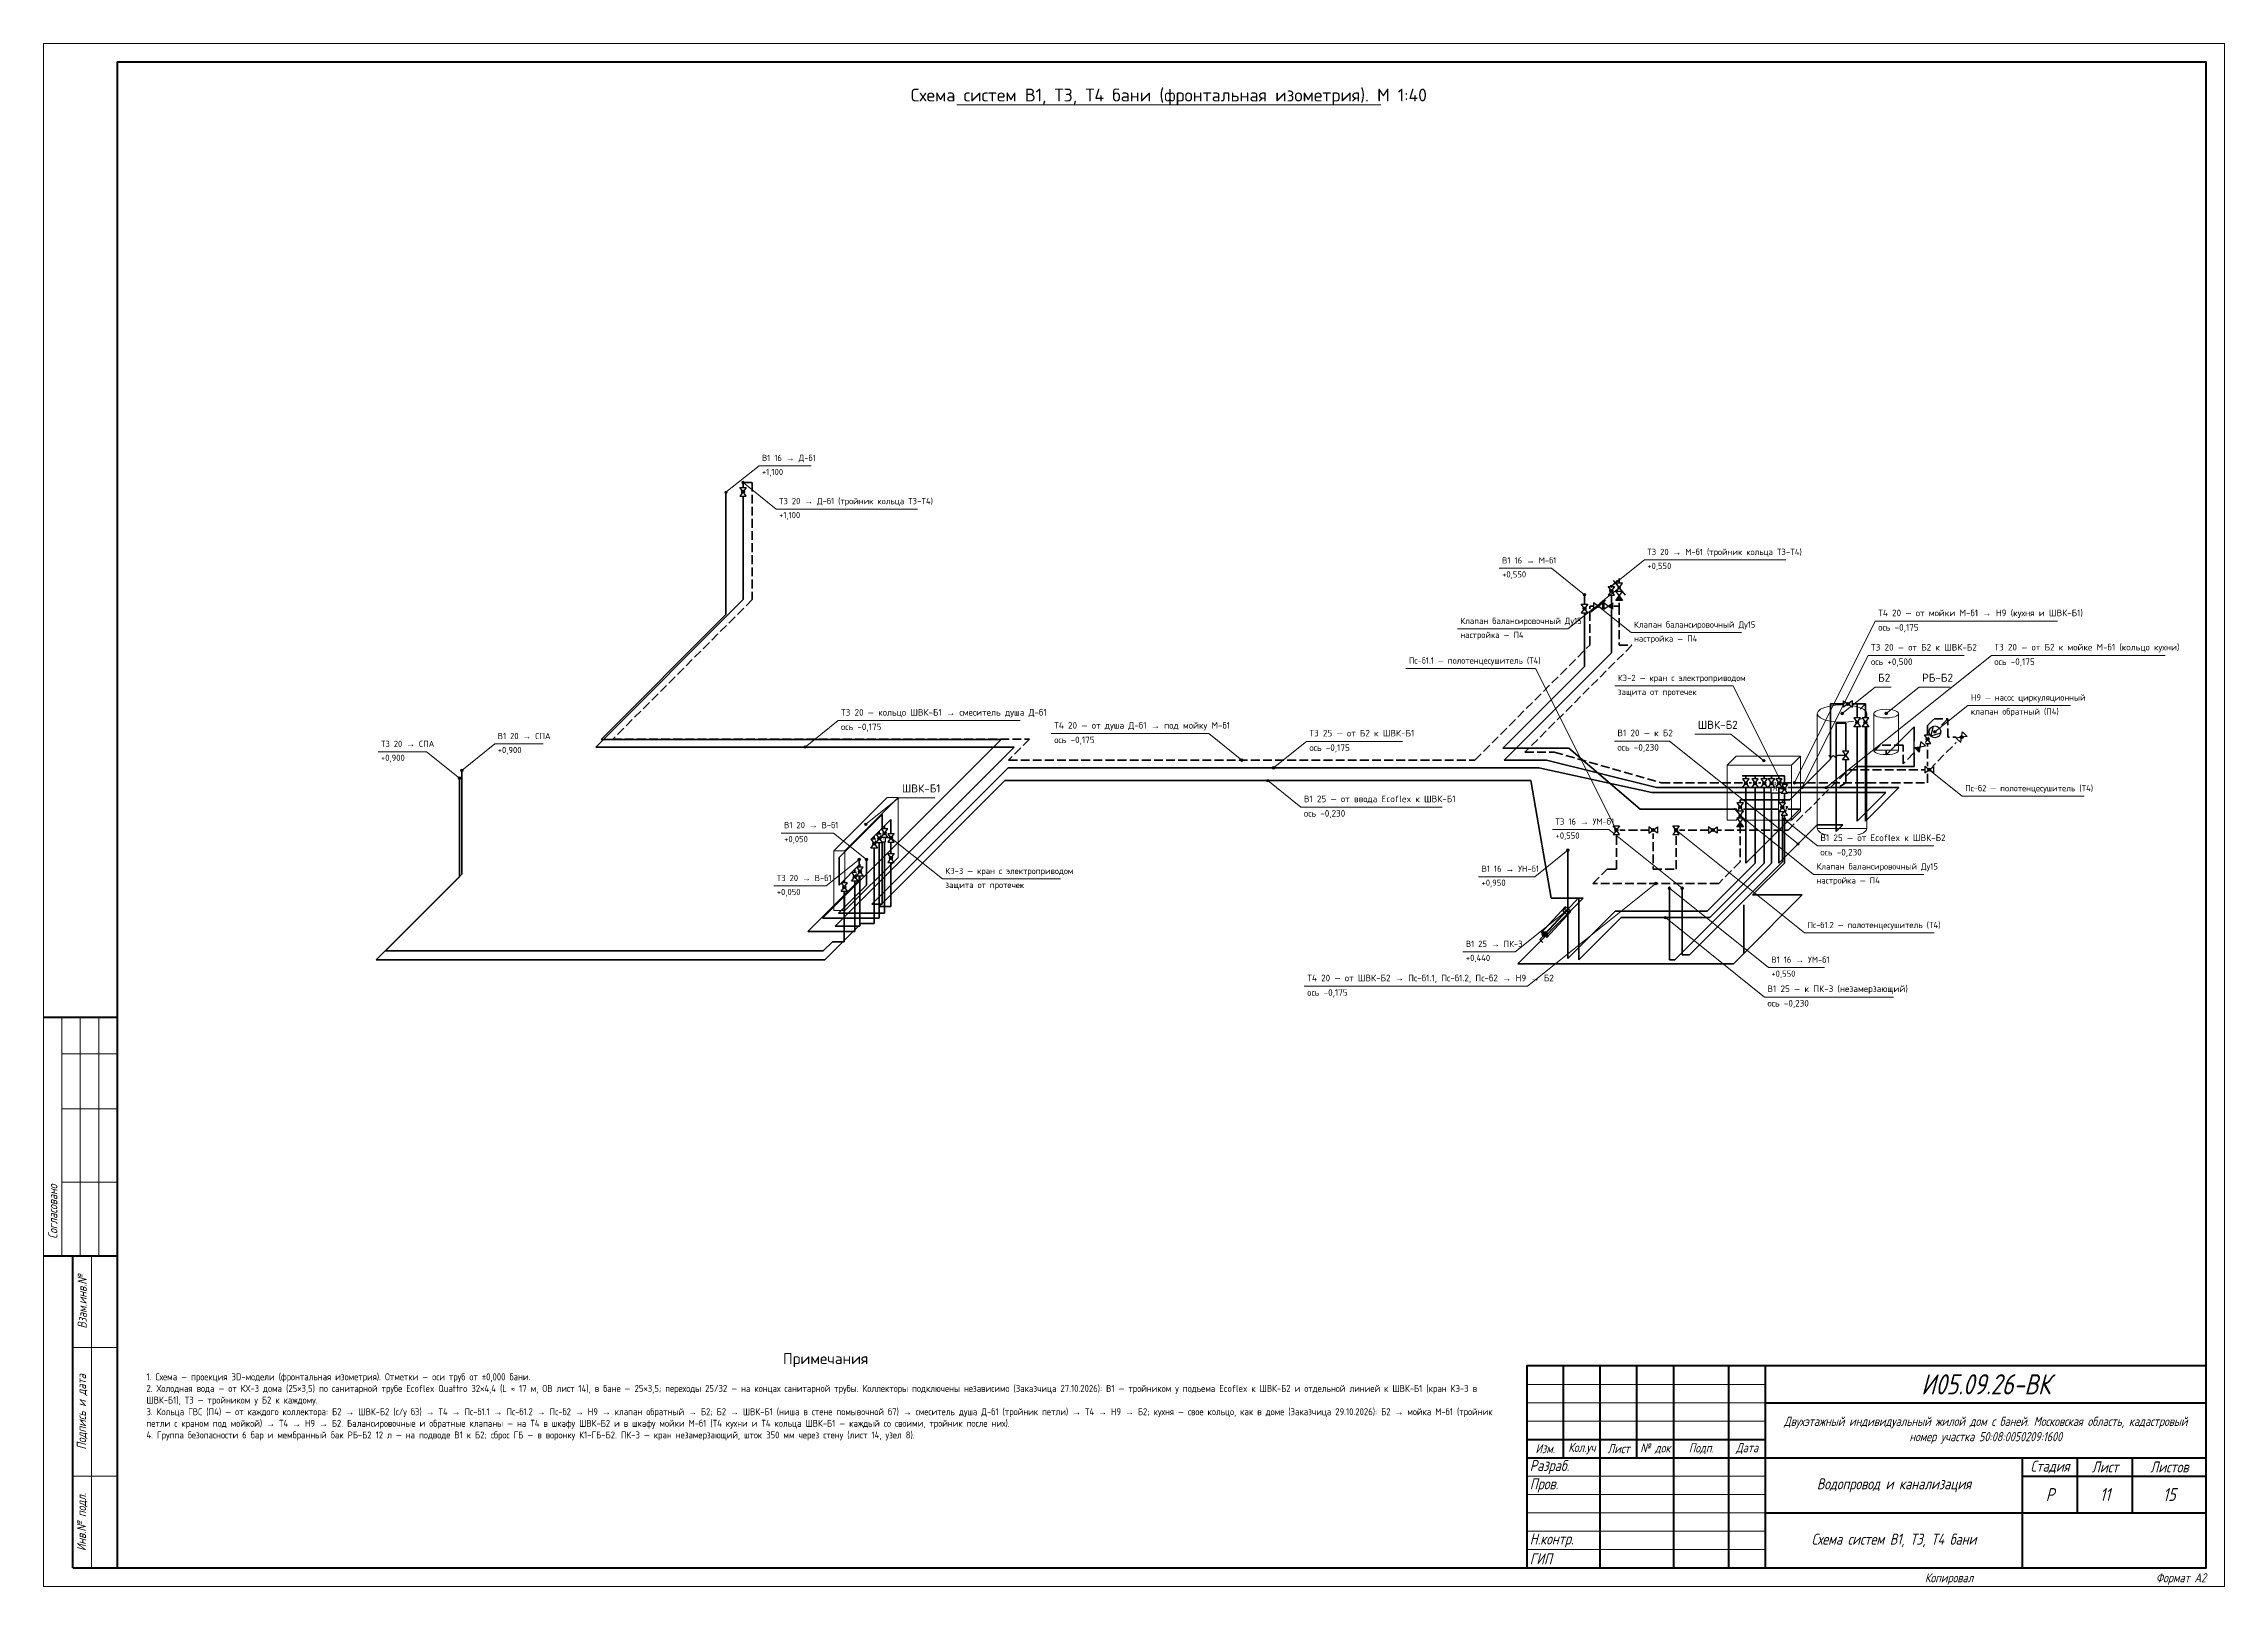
# Paper-space layout 'Лист' of a CAD drawing. Header units: millimetres. Extents: x 0 to 594, y 0 to 420.
import ezdxf
from ezdxf.enums import TextEntityAlignment as Align

# ---------------------------------------------------------------- set-up
doc = ezdxf.new("R2010")
doc.units = ezdxf.units.MM
doc.linetypes.add('ОВ_ШТРИХ', pattern=[330, 240, -90])
for name, color, linetype, lineweight in [('ВК_арматура', 7, 'Continuous', 25), ('ВК_В1', 150, 'Continuous', 35), ('ВК_марки', 7, 'Continuous', 18), ('ВК_оборуд_тонк', 8, 'Continuous', 18), ('ВК_Т3', 1, 'Continuous', 35), ('ВК_Т4', 30, 'Continuous', 35), ('Рамка', 7, 'Continuous', 50), ('Таблицы', 7, 'Continuous', 18), ('Текст', 7, 'Continuous', 18), ('Тонкие', 8, 'Continuous', 13)]:
    doc.layers.add(name, color=color, linetype=linetype, lineweight=lineweight)
doc.styles.add('GOST', font='isocpeur.ttf', dxfattribs={"width": 0.9})
doc.styles.add('GOST_I', font='isocpeur.ttf', dxfattribs={"width": 0.8})

psp = doc.layouts.new('Лист')

# ---------------------------------------------------------------- texts
at = {"layer": 'Текст', "style": 'GOST'}
for s, height, p in [('Схема систем В1, Т3, Т4 бани (фронтальная изометрия). М 1:40', 3.5, (306.5, 406)), ('Примечания', 3, (213, 62))]:
    psp.add_text(s, height=height, dxfattribs=at).set_placement(p, align=Align.MIDDLE_CENTER)
at = {"layer": 'Текст', "char_height": 2.5, "attachment_point": 5, "rotation": 90, "style": 'GOST_I'}
for s, insert in [('{\\W0.8;\\Q15;Согласовано}', (2.5, 102)), ('{\\W0.8;\\Q15;Взам.инв.№}', (10.5, 77.5)), ('{\\W0.8;\\Q15;Подпись и дата}', (10.5, 47.5)), ('{\\W0.8;\\Q15;Инв.№ подл.}', (10.5, 17.5))]:
    psp.add_mtext(s, dxfattribs=dict(at, insert=insert))
at = {"layer": 'Текст'}
for s, insert, char_height, width, attachment_point, style in [('1. Схема — проекция 3D-модели (фронтальная изометрия). Отметки — оси труб от ±0,000 бани.\\P2. Холодная вода — от КХ-3 дома (25×3,5) по санитарной трубе Ecoflex Quattro 32×4,4 (L ≈ 17 м, ОВ лист 14), в бане — 25×3,5; переходы 25/32 — на концах санитарной трубы. Коллекторы подключены независимо (Заказчица 27.10.2026): В1 — тройником у подъема Ecoflex к ШВК-Б2 и отдельной линией к ШВК-Б1 (кран КЭ-3 в ШВК-Б1), Т3 — тройником у Б2 к каждому.\\P3. Кольца ГВС (П4) — от каждого коллектора: Б2 → ШВК-Б2 (с/у б3) → Т4 → Пс-б1.1 → Пс-б1.2 → Пс-б2 → Н9 → клапан обратный → Б2; Б2 → ШВК-Б1 (ниша в стене помывочной б7) → смеситель душа Д-б1 (тройник петли) → Т4 → Н9 → Б2; кухня — свое кольцо, как в доме (Заказчица 29.10.2026): Б2 → мойка М-б1 (тройник петли с краном под мойкой) → Т4 → Н9 → Б2. Балансировочные и обратные клапаны — на Т4 в шкафу ШВК-Б2 и в шкафу мойки М-б1 (Т4 кухни и Т4 кольца ШВК-Б1 — каждый со своими, тройник после них).\\P4. Группа безопасности 6 бар и мембранный бак РБ-Б2 12 л — на подводе В1 к Б2; сброс ГБ — в воронку К1-ГБ-Б2. ПК-3 — кран незамерзающий, шток 350 мм через стену (лист 14, узел 8).', (28, 58), 1.9, 370, 1, 'GOST'), ('{\\W0.8;\\Q15;Двухэтажный индивидуальный жилой дом с баней. Московская область, кадастровый номер участка 50:08:0050209:1600}', (529, 42.5), 2.5, 116, 5, 'GOST_I'), ('{\\W0.8;\\Q15;Водопровод и канализация}', (504, 27.5), 3, 66, 5, 'GOST_I'), ('{\\W0.8;\\Q15;Схема систем В1, Т3, Т4 бани}', (504, 12.5), 3, 66, 5, 'GOST_I')]:
    psp.add_mtext(s, dxfattribs=dict(at, insert=insert, char_height=char_height, width=width, attachment_point=attachment_point, style=style))
at = {"layer": 'Текст', "style": 'GOST_I'}
for s, insert, char_height, attachment_point in [('{\\W0.8;\\Q15;И05.09.26-ВК}', (529, 55), 5.5, 5), ('{\\W0.8;\\Q15;Изм.}', (409, 37.5), 2.5, 5), ('{\\W0.8;\\Q15;Кол.уч}', (419, 37.5), 2.5, 5), ('{\\W0.8;\\Q15;Лист}', (429, 37.5), 2.5, 5), ('{\\W0.8;\\Q15;№ док}', (439, 37.5), 2.5, 5), ('{\\W0.8;\\Q15;Подп.}', (451.5, 37.5), 2.5, 5), ('{\\W0.8;\\Q15;Дата}', (464, 37.5), 2.5, 5), ('{\\W0.8;\\Q15;Разраб.}', (404.8, 32.5), 3, 4), ('{\\W0.8;\\Q15;}', (424.8, 32.5), 3, 4), ('{\\W0.8;\\Q15;}', (459.6, 32.5), 3, 4), ('{\\W0.8;\\Q15;Стадия}', (546.5, 32.5), 3, 5), ('{\\W0.8;\\Q15;Лист}', (561.5, 32.5), 3, 5), ('{\\W0.8;\\Q15;Листов}', (579, 32.5), 3, 5), ('{\\W0.8;\\Q15;Пров.}', (404.8, 27.5), 3, 4), ('{\\W0.8;\\Q15;}', (424.8, 27.5), 3, 4), ('{\\W0.8;\\Q15;}', (459.6, 27.5), 3, 4), ('{\\W0.8;\\Q15;Р}', (546.5, 25), 3.5, 5), ('{\\W0.8;\\Q15;11}', (561.5, 25), 3.5, 5), ('{\\W0.8;\\Q15;15}', (579, 25), 3.5, 5), ('{\\W0.8;\\Q15;Н.контр.}', (404.8, 12.5), 3, 4), ('{\\W0.8;\\Q15;}', (424.8, 12.5), 3, 4), ('{\\W0.8;\\Q15;}', (459.6, 12.5), 3, 4), ('{\\W0.8;\\Q15;ГИП}', (404.8, 7.5), 3, 4), ('{\\W0.8;\\Q15;}', (424.8, 7.5), 3, 4), ('{\\W0.8;\\Q15;}', (459.6, 7.5), 3, 4), ('{\\W0.8;\\Q15;Копировал}', (519, 2), 2.5, 5), ('{\\W0.8;\\Q15;Формат А2}', (589, 2), 2.5, 6)]:
    psp.add_mtext(s, dxfattribs=dict(at, insert=insert, char_height=char_height, attachment_point=attachment_point))

# ---------------------------------------------------------------- hatches: boundary and pattern name
at = {"layer": 'ВК_арматура'}
h = psp.add_hatch(color=7, dxfattribs=at)
edge = h.paths.add_edge_path()
edge.add_arc((408.87, 177.54), 0.7, 0, 360)
at = {"layer": 'ВК_марки'}
h = psp.add_hatch(color=7, dxfattribs=at)
edge = h.paths.add_edge_path()
edge.add_arc((185.86, 297.85), 0.35, 0, 360)
h = psp.add_hatch(color=7, dxfattribs=at)
edge = h.paths.add_edge_path()
edge.add_arc((501.87, 237.61), 0.35, 0, 360)
h = psp.add_hatch(color=7, dxfattribs=at)
edge = h.paths.add_edge_path()
edge.add_arc((207.39, 228.5), 0.35, 0, 360)
h = psp.add_hatch(color=7, dxfattribs=at)
edge = h.paths.add_edge_path()
edge.add_arc((113.28, 220.02), 0.35, 0, 360)
h = psp.add_hatch(color=7, dxfattribs=at)
edge = h.paths.add_edge_path()
edge.add_arc((113.9, 222.14), 0.35, 0, 360)
h = psp.add_hatch(color=7, dxfattribs=at)
edge = h.paths.add_edge_path()
edge.add_arc((326.35, 224.96), 0.35, 0, 360)
h = psp.add_hatch(color=7, dxfattribs=at)
edge = h.paths.add_edge_path()
edge.add_arc((334.98, 222.84), 0.35, 0, 360)
h = psp.add_hatch(color=7, dxfattribs=at)
edge = h.paths.add_edge_path()
edge.add_arc((468.55, 224.79), 0.35, 0, 360)
h = psp.add_hatch(color=7, dxfattribs=at)
edge = h.paths.add_edge_path()
edge.add_arc((333.48, 219.35), 0.35, 0, 360)
h = psp.add_hatch(color=7, dxfattribs=at)
edge = h.paths.add_edge_path()
edge.add_arc((478.94, 217.43), 0.35, 0, 360)
h = psp.add_hatch(color=7, dxfattribs=at)
edge = h.paths.add_edge_path()
edge.add_arc((485.54, 217.45), 0.35, 0, 360)
h = psp.add_hatch(color=7, dxfattribs=at)
edge = h.paths.add_edge_path()
edge.add_arc((477.87, 202.11), 0.35, 0, 360)
h = psp.add_hatch(color=7, dxfattribs=at)
edge = h.paths.add_edge_path()
edge.add_arc((415.17, 200.41), 0.35, 0, 360)
h = psp.add_hatch(color=7, dxfattribs=at)
edge = h.paths.add_edge_path()
edge.add_arc((439.14, 191.38), 0.35, 0, 360)
h = psp.add_hatch(color=7, dxfattribs=at)
edge = h.paths.add_edge_path()
edge.add_arc((442.82, 190.06), 0.35, 0, 360)
h = psp.add_hatch(color=7, dxfattribs=at)
edge = h.paths.add_edge_path()
edge.add_arc((446.32, 190.06), 0.35, 0, 360)
h = psp.add_hatch(color=7, dxfattribs=at)
edge = h.paths.add_edge_path()
edge.add_arc((414.83, 183.95), 0.35, 0, 360)
h = psp.add_hatch(color=7, dxfattribs=at)
edge = h.paths.add_edge_path()
edge.add_arc((441.75, 182.05), 0.35, 0, 360)

# ---------------------------------------------------------------- linework, layer by layer
at = {"layer": 'ВК_арматура'}
for points in [[(414.51, 185.07), (407.87, 177.93)], [(415.98, 183.71), (409.33, 176.57)], [(408.87, 177.54), (407.51, 176.08)], [(407.51, 176.08), (408.39, 175.26)]]:
    psp.add_lwpolyline(points, dxfattribs=at)
psp.add_lwpolyline([(414.8, 184.94), (413.85, 183.91), (414.87, 182.96), (415.82, 183.98)], close=True, dxfattribs=at)
psp.add_circle((408.87, 177.54), 0.7, dxfattribs=at)
at = {"layer": 'ВК_В1', "lineweight": 35}
for points in [[(185.86, 264.6), (185.86, 297.85)], [(419.72, 250.46), (419.72, 269.96)], [(151.83, 230.57), (185.86, 264.6)], [(397.45, 228.19), (419.72, 250.46)], [(488.23, 205.47), (488.23, 234.97)], [(488.23, 234.97), (490.86, 234.97)], [(490.86, 234.97), (490.86, 218.72)], [(509.47, 233.96), (501.87, 226.36)], [(509.47, 223.21), (509.47, 233.96)], [(260.83, 230.57), (151.83, 230.57)], [(212.13, 181.87), (260.83, 230.57)], [(415.45, 228.19), (397.45, 228.19)], [(434.83, 211.57), (415.45, 228.19)], [(501.87, 226.36), (501.87, 227.61)], [(113.9, 193.89), (113.9, 222.14)], [(474.16, 220.65), (462.66, 220.65)], [(463.66, 220.65), (463.66, 196.9)], [(466.16, 220.65), (466.16, 196.9)], [(468.66, 220.65), (468.66, 196.9)], [(470.66, 220.65), (470.66, 196.9)], [(472.66, 220.65), (472.66, 196.9)], [(474.16, 196.9), (474.16, 220.65)], [(490.86, 220.47), (493.6, 223.21)], [(493.6, 223.21), (509.47, 223.21)], [(261.86, 219.35), (227.56, 185.05)], [(405.11, 219.35), (261.86, 219.35)], [(410.61, 187.35), (405.11, 219.35)], [(490.86, 218.72), (489.26, 217.75)], [(230.81, 208.8), (225.51, 203.5)], [(230.81, 185.05), (230.81, 208.8)], [(478.33, 211.57), (434.83, 211.57)], [(463.66, 196.9), (478.33, 211.57)], [(226.22, 204.21), (226.22, 180.46)], [(227.63, 205.62), (227.63, 181.87)], [(229.05, 207.03), (229.05, 183.28)], [(472.66, 196.9), (483.09, 207.33)], [(483.09, 207.33), (490.09, 207.33)], [(490.09, 207.33), (488.23, 205.47)], [(224.15, 190.89), (224.15, 197.89)], [(415.17, 170.91), (415.17, 200.41)], [(470.66, 196.9), (444.32, 170.56)], [(466.16, 196.9), (453.08, 183.82)], [(468.66, 196.9), (453.81, 182.05)], [(465.5, 188.23), (474.16, 196.9)], [(90.57, 170.56), (113.9, 193.89)], [(216.55, 183.28), (224.15, 190.89)], [(227.56, 185.05), (230.81, 185.05)], [(401.51, 169.5), (419.36, 187.35)], [(419.36, 187.35), (410.61, 187.35)], [(418.19, 187.56), (414.83, 183.95)], [(418.19, 170.56), (418.19, 187.56)], [(442.82, 170.56), (442.82, 190.06)], [(463.09, 172.32), (479, 188.23)], [(463.09, 185.57), (463.09, 172.32)], [(479, 188.23), (465.5, 188.23)], [(227.63, 181.87), (212.13, 181.87)], [(222.72, 180.46), (212.82, 170.56)], [(229.05, 183.28), (216.55, 183.28)], [(226.22, 180.46), (222.72, 180.46)], [(428.08, 183.82), (415.17, 170.91)], [(429.68, 182.05), (418.19, 170.56)], [(453.08, 183.82), (428.08, 183.82)], [(453.81, 182.05), (429.68, 182.05)], [(463.09, 172.32), (460.26, 169.5)], [(212.82, 170.56), (90.57, 170.56)], [(460.26, 169.5), (401.51, 169.5)], [(444.32, 170.56), (442.82, 170.56)]]:
    psp.add_lwpolyline(points, dxfattribs=at)
at = {"layer": 'ВК_В1', "lineweight": 70}
psp.add_lwpolyline([(414.83, 183.95), (408.87, 177.54)], dxfattribs=at)
at = {"layer": 'ВК_марки'}
for points in [[(207.39, 228.5), (216.39, 235.7)], [(326.35, 224.96), (317.35, 232.16)], [(468.55, 224.79), (459.55, 231.99)], [(113.28, 220.02), (104.28, 227.22)], [(113.9, 222.14), (122.9, 229.34)], [(334.98, 222.84), (343.98, 230.04)], [(333.48, 219.35), (342.48, 212.15)], [(415.17, 200.41), (406.17, 193.21)], [(442.82, 190.06), (469.82, 168.46)], [(414.83, 183.95), (400.83, 172.75)]]:
    psp.add_lwpolyline(points, dxfattribs=at)
for centre in [(185.86, 297.85), (501.87, 237.61), (207.39, 228.5), (113.28, 220.02), (113.9, 222.14), (326.35, 224.96), (334.98, 222.84), (468.55, 224.79), (333.48, 219.35), (478.94, 217.43), (485.54, 217.45), (477.87, 202.11), (415.17, 200.41), (439.14, 191.38), (442.82, 190.06), (446.32, 190.06), (414.83, 183.95), (441.75, 182.05)]:
    psp.add_circle(centre, 0.35, dxfattribs=at)
at = {"layer": 'ВК_оборуд_тонк'}
for points in [[(496.62, 237.61), (496.39, 238.22), (495.72, 238.79), (494.64, 239.28), (493.25, 239.65), (491.62, 239.89), (489.87, 239.97), (488.12, 239.89), (486.5, 239.65), (485.1, 239.28), (484.02, 238.79), (483.35, 238.22), (483.12, 237.61), (483.35, 237), (484.02, 236.43), (485.1, 235.94), (486.5, 235.56), (488.12, 235.33), (489.87, 235.25), (491.62, 235.33), (493.25, 235.56), (494.64, 235.94), (495.72, 236.43), (496.39, 237), (496.62, 237.61)], [(483.12, 206.36), (483.12, 237.61)], [(496.62, 206.36), (496.62, 237.61)], [(505.25, 237.61), (505.13, 237.91), (504.79, 238.2), (504.26, 238.44), (503.56, 238.63), (502.74, 238.75), (501.87, 238.79), (501, 238.75), (500.18, 238.63), (499.48, 238.44), (498.95, 238.2), (498.61, 237.91), (498.5, 237.61), (498.61, 237.3), (498.95, 237.02), (499.48, 236.77), (500.18, 236.59), (501, 236.47), (501.87, 236.43), (502.74, 236.47), (503.56, 236.59), (504.26, 236.77), (504.79, 237.02), (505.13, 237.3), (505.25, 237.61)], [(498.5, 227.61), (498.5, 237.61)], [(505.25, 227.61), (505.25, 237.61)], [(458.57, 223.56), (461.04, 226.03), (478.54, 226.03), (476.07, 223.56)], [(476.07, 208.56), (478.54, 211.03), (478.54, 226.03)], [(505.25, 227.61), (498.5, 227.61), (498.61, 227.3), (498.95, 227.02), (499.48, 226.77), (500.18, 226.59), (501, 226.47), (501.87, 226.43), (502.74, 226.47), (503.56, 226.59), (504.26, 226.77), (504.79, 227.02), (505.13, 227.3), (505.25, 227.61)], [(215.23, 200.22), (229.73, 214.72), (232.73, 214.72), (218.23, 200.22)], [(218.23, 183.97), (232.73, 198.47), (232.73, 214.72)], [(496.62, 206.36), (483.12, 206.36), (483.35, 205.75), (484.02, 205.18), (485.1, 204.69), (486.5, 204.31), (488.12, 204.08), (489.87, 204), (491.62, 204.08), (493.25, 204.31), (494.64, 204.69), (495.72, 205.18), (496.39, 205.75), (496.62, 206.36)]]:
    psp.add_lwpolyline(points, dxfattribs=at)
for points in [[(458.57, 208.56), (476.07, 208.56), (476.07, 223.56), (458.57, 223.56)], [(215.23, 183.97), (218.23, 183.97), (218.23, 200.22), (215.23, 200.22)]]:
    psp.add_lwpolyline(points, close=True, dxfattribs=at)
at = {"layer": 'ВК_Т3', "lineweight": 35}
for points in [[(190.52, 268.63), (190.52, 300.5)], [(150.39, 228.5), (190.52, 268.63)], [(427.02, 254.13), (427.02, 272.26)], [(397.85, 224.96), (427.02, 254.13)], [(496.23, 240.22), (486.73, 240.22)], [(486.73, 240.22), (486.73, 225.22)], [(493.98, 240.22), (493.98, 208.35)], [(494.82, 238.81), (496.23, 240.22)], [(496.23, 240.22), (496.23, 208.35)], [(264.39, 228.5), (150.39, 228.5)], [(215.6, 179.71), (264.39, 228.5)], [(113.28, 193.15), (113.28, 220.02)], [(262.73, 222.84), (225.61, 185.72)], [(407.23, 222.84), (262.73, 222.84)], [(409.35, 224.96), (397.85, 224.96)], [(438.01, 216.13), (407.23, 222.84)], [(439.34, 217.45), (409.35, 224.96)], [(486.73, 225.22), (475.6, 214.09)], [(501.76, 216.13), (438.01, 216.13)], [(505.34, 217.45), (439.34, 217.45)], [(475.6, 214.09), (462.1, 214.09)], [(473.6, 214.09), (473.6, 197.21)], [(493.98, 208.35), (501.76, 216.13)], [(496.23, 208.35), (505.34, 217.45)], [(228.36, 210.1), (216.69, 198.43)], [(228.36, 185.72), (228.36, 210.1)], [(216.69, 198.43), (216.69, 190.93)], [(216.69, 190.93), (222.35, 196.59)], [(222.15, 192.26), (222.15, 197.89)], [(222.35, 196.59), (222.35, 179.71)], [(473.6, 197.21), (448.32, 171.93)], [(93.13, 172.99), (113.28, 193.15)], [(208.18, 178.3), (222.15, 192.26)], [(218.1, 192.34), (218.1, 175.47)], [(220.93, 195.17), (220.93, 178.3)], [(225.61, 185.72), (228.36, 185.72)], [(446.32, 171.93), (446.32, 190.06)], [(220.93, 178.3), (208.18, 178.3)], [(222.35, 179.71), (215.6, 179.71)], [(212.38, 172.99), (93.13, 172.99)], [(214.85, 175.47), (212.38, 172.99)], [(218.1, 175.47), (214.85, 175.47)], [(448.32, 171.93), (446.32, 171.93)]]:
    psp.add_lwpolyline(points, dxfattribs=at)
at = {"layer": 'ВК_Т4', "linetype": 'ОВ_ШТРИХ', "lineweight": 35, "ltscale": 0.01}
for points in [[(190.52, 300.5), (193.02, 300.5)], [(193.02, 300.5), (193.02, 268.63)], [(427.02, 272.26), (429.14, 274.38)], [(429.14, 274.38), (429.14, 266.88)], [(193.02, 268.63), (155.01, 230.62)], [(421.14, 256.25), (421.14, 266.88)], [(421.14, 266.88), (429.14, 266.88)], [(429.14, 266.88), (429.14, 256.25)], [(389.85, 224.96), (421.14, 256.25)], [(432.64, 256.25), (403.47, 227.09)], [(429.14, 256.25), (432.64, 256.25)], [(518.68, 236.17), (506.48, 223.97)], [(513.16, 234.4), (514.93, 236.17)], [(513.16, 218.78), (513.16, 234.4)], [(514.93, 236.17), (518.68, 236.17)], [(518.68, 231.17), (518.68, 236.17)], [(155.01, 230.62), (268.51, 230.62)], [(268.51, 230.62), (262.85, 224.96)], [(403.47, 227.09), (411.47, 227.09)], [(411.47, 227.09), (440.66, 218.78)], [(500.23, 228.97), (498.11, 226.85)], [(506.48, 228.97), (500.23, 228.97)], [(506.48, 223.97), (506.48, 228.97)], [(513.59, 222.33), (522.43, 231.17)], [(522.43, 231.17), (518.68, 231.17)], [(262.85, 224.96), (389.85, 224.96)], [(475.15, 205.89), (491.59, 222.33)], [(491.59, 222.33), (513.59, 222.33)], [(440.66, 218.78), (513.16, 218.78)], [(462.1, 214.09), (462.1, 197.21)], [(428.4, 195.27), (428.4, 205.89)], [(428.4, 205.89), (438.4, 205.89)], [(438.4, 205.89), (438.4, 195.27)], [(444.65, 195.27), (444.65, 205.89)], [(444.65, 205.89), (454.65, 205.89)], [(454.65, 205.89), (475.15, 205.89)], [(462.1, 197.21), (456.26, 191.38)], [(422.01, 191.38), (425.9, 195.27)], [(456.26, 191.38), (422.01, 191.38)], [(425.9, 195.27), (428.4, 195.27)], [(438.4, 195.27), (444.65, 195.27)]]:
    psp.add_lwpolyline(points, dxfattribs=at)
at = {"layer": 'Рамка', "lineweight": 50}
for points in [[(20, 5), (589, 5), (589, 415), (20, 415)], [(404, 5), (589, 5), (589, 60), (404, 60)]]:
    psp.add_lwpolyline(points, close=True, dxfattribs=at)
at = {"layer": 'Таблицы', "lineweight": 18}
for p, q in [((248.75, 403.38), (364.25, 403.38)), ((404, 55), (469, 55)), ((404, 50), (469, 50)), ((404, 45), (469, 45)), ((404, 30), (469, 30)), ((404, 25), (469, 25)), ((404, 20), (469, 20)), ((404, 15), (469, 15)), ((404, 10), (469, 10))]:
    psp.add_line(p, q, dxfattribs=at)
at = {"layer": 'Таблицы', "lineweight": 50}
for p, q in [((0, 155), (20, 155)), ((0, 90), (20, 90)), ((8, 5), (8, 90)), ((414, 35), (414, 60)), ((424, 5), (424, 60)), ((434, 35), (434, 60)), ((444, 5), (444, 60)), ((459, 5), (459, 60)), ((469, 5), (469, 60)), ((469, 50), (589, 50)), ((404, 40), (469, 40)), ((404, 35), (589, 35)), ((539, 5), (539, 35)), ((539, 30), (589, 30)), ((554, 20), (554, 35)), ((569, 20), (569, 35)), ((469, 20), (589, 20)), ((8, 5), (20, 5))]:
    psp.add_line(p, q, dxfattribs=at)
at = {"layer": 'Таблицы'}
for p, q in [((5, 90), (5, 155)), ((10, 90), (10, 155)), ((15, 90), (15, 155)), ((5, 145), (20, 145)), ((5, 130), (20, 130)), ((5, 110), (20, 110)), ((13, 5), (13, 90)), ((8, 65), (20, 65)), ((8, 30), (20, 30))]:
    psp.add_line(p, q, dxfattribs=at)
at = {"layer": 'Тонкие'}
psp.add_lwpolyline([(0, 0), (594, 0), (594, 420), (0, 420)], close=True, dxfattribs=at)

psp.set_redraw_order([(e.dxf.handle, doc.entitydb.next_handle()) for e in psp.query("TEXT MTEXT ATTDEF DIMENSION ARC_DIMENSION")])  # texts and dimensions are drawn at this point

# ---------------------------------------------------------------- next in the draw order: wipeouts: each hides what was drawn before it
for points in [[(189.64, 296.8), (191.4, 296.8), (191.4, 299.2), (189.64, 299.2)], [(418.84, 265.01), (420.6, 265.01), (420.6, 267.41), (418.84, 267.41)], [(216.39, 236), (265.97, 236), (265.97, 238.65), (216.39, 238.65)], [(490.28, 239.34), (492.68, 239.34), (492.68, 241.1), (490.28, 241.1)], [(122.9, 229.64), (136.1, 229.64), (136.1, 232.17), (122.9, 232.17)], [(343.98, 230.34), (370.13, 230.34), (370.13, 232.99), (343.98, 232.99)], [(449.77, 232.29), (459.55, 232.29), (459.55, 235.44), (449.77, 235.44)], [(512.28, 229.45), (514.04, 229.45), (514.04, 231.85), (512.28, 231.85)], [(520.96, 229.7), (523.9, 229.7), (523.9, 232.64), (520.96, 232.64)], [(91.09, 227.52), (104.28, 227.52), (104.28, 230.05), (91.09, 230.05)], [(489.98, 225.02), (491.74, 225.02), (491.74, 227.42), (489.98, 227.42)], [(465.28, 217.45), (467.04, 217.45), (467.04, 219.85), (465.28, 219.85)], [(512.39, 221.45), (514.79, 221.45), (514.79, 223.21), (512.39, 223.21)], [(342.48, 212.45), (380.91, 212.45), (380.91, 215.1), (342.48, 215.1)], [(473.28, 215.95), (475.04, 215.95), (475.04, 218.35), (473.28, 218.35)], [(461.22, 210.89), (462.98, 210.89), (462.98, 213.29), (461.22, 213.29)], [(473.28, 209.95), (475.04, 209.95), (475.04, 212.35), (473.28, 212.35)], [(229.93, 202.6), (231.69, 202.6), (231.69, 205), (229.93, 205)], [(427.52, 204.69), (429.28, 204.69), (429.28, 207.09), (427.52, 207.09)], [(437.2, 205.01), (439.6, 205.01), (439.6, 206.77), (437.2, 206.77)], [(443.77, 204.69), (445.53, 204.69), (445.53, 207.09), (443.77, 207.09)], [(453.45, 205.01), (455.85, 205.01), (455.85, 206.77), (453.45, 206.77)], [(229.93, 197.1), (231.69, 197.1), (231.69, 199.5), (229.93, 199.5)], [(390.87, 193.51), (406.17, 193.51), (406.17, 196.04), (390.87, 196.04)], [(217.22, 189.14), (218.98, 189.14), (218.98, 191.54), (217.22, 191.54)], [(386.59, 173.05), (400.83, 173.05), (400.83, 175.57), (386.59, 175.57)], [(469.82, 168.76), (485.12, 168.76), (485.12, 171.28), (469.82, 171.28)]]:
    psp.add_wipeout(points)

# ---------------------------------------------------------------- next in the draw order: hatches: boundary and pattern name
at = {"layer": 'ВК_арматура'}
h = psp.add_hatch(color=7, dxfattribs=at)
edge = h.paths.add_edge_path()
edge.add_arc((190.52, 298), 0.4, 0, 360)
h = psp.add_hatch(color=7, dxfattribs=at)
edge = h.paths.add_edge_path()
edge.add_arc((419.72, 266.21), 0.4, 0, 360)
h = psp.add_hatch(color=7, dxfattribs=at)
edge = h.paths.add_edge_path()
edge.add_arc((491.48, 240.22), 0.4, 0, 360)
h = psp.add_hatch(color=7, dxfattribs=at)
edge = h.paths.add_edge_path()
edge.add_arc((513.16, 230.65), 0.4, 0, 360)
h = psp.add_hatch(color=7, dxfattribs=at)
edge = h.paths.add_edge_path()
edge.add_arc((522.43, 231.17), 0.4, 0, 360)
h = psp.add_hatch(color=7, dxfattribs=at)
edge = h.paths.add_edge_path()
edge.add_arc((513.59, 222.33), 0.4, 0, 360)
h = psp.add_hatch(color=7, dxfattribs=at)
edge = h.paths.add_edge_path()
edge.add_arc((466.16, 218.65), 0.4, 0, 360)
h = psp.add_hatch(color=7, dxfattribs=at)
edge = h.paths.add_edge_path()
edge.add_arc((474.16, 217.15), 0.4, 0, 360)
h = psp.add_hatch(color=7, dxfattribs=at)
edge = h.paths.add_edge_path()
edge.add_arc((462.1, 212.09), 0.4, 0, 360)
h = psp.add_hatch(color=7, dxfattribs=at)
edge = h.paths.add_edge_path()
edge.add_arc((474.16, 211.15), 0.4, 0, 360)
h = psp.add_hatch(color=7, dxfattribs=at)
edge = h.paths.add_edge_path()
edge.add_arc((230.81, 203.8), 0.4, 0, 360)
h = psp.add_hatch(color=7, dxfattribs=at)
edge = h.paths.add_edge_path()
edge.add_arc((428.4, 205.89), 0.4, 0, 360)
h = psp.add_hatch(color=7, dxfattribs=at)
edge = h.paths.add_edge_path()
edge.add_arc((438.4, 205.89), 0.4, 0, 360)
h = psp.add_hatch(color=7, dxfattribs=at)
edge = h.paths.add_edge_path()
edge.add_arc((444.65, 205.89), 0.4, 0, 360)
h = psp.add_hatch(color=7, dxfattribs=at)
edge = h.paths.add_edge_path()
edge.add_arc((454.65, 205.89), 0.4, 0, 360)
h = psp.add_hatch(color=7, dxfattribs=at)
edge = h.paths.add_edge_path()
edge.add_arc((230.81, 198.3), 0.4, 0, 360)
h = psp.add_hatch(color=7, dxfattribs=at)
edge = h.paths.add_edge_path()
edge.add_arc((218.1, 190.34), 0.4, 0, 360)
at = {"layer": 'ВК_марки'}
h = psp.add_hatch(color=7, dxfattribs=at)
edge = h.paths.add_edge_path()
edge.add_arc((190.52, 300.5), 0.35, 0, 360)
h = psp.add_hatch(color=7, dxfattribs=at)
edge = h.paths.add_edge_path()
edge.add_arc((513.59, 222.33), 0.35, 0, 360)
h = psp.add_hatch(color=7, dxfattribs=at)
edge = h.paths.add_edge_path()
edge.add_arc((476.91, 218.78), 0.35, 0, 360)
h = psp.add_hatch(color=7, dxfattribs=at)
edge = h.paths.add_edge_path()
edge.add_arc((444.65, 205.89), 0.35, 0, 360)

# ---------------------------------------------------------------- next in the draw order: linework, layer by layer
at = {"layer": 'ВК_арматура'}
for points in [[(190.52, 298), (189.64, 299.2), (191.4, 299.2)], [(190.52, 298), (189.64, 296.8), (191.4, 296.8)], [(419.72, 266.21), (418.84, 267.41), (420.6, 267.41)], [(419.72, 266.21), (418.84, 265.01), (420.6, 265.01)], [(491.48, 240.22), (490.28, 239.34), (490.28, 241.1)], [(491.48, 240.22), (492.68, 239.34), (492.68, 241.1)], [(513.16, 230.65), (512.28, 231.85), (514.04, 231.85)], [(522.43, 231.17), (522.66, 232.64), (523.9, 231.4)], [(490.86, 226.22), (491.74, 227.42), (489.98, 227.42)], [(490.86, 226.22), (491.74, 225.02), (489.98, 225.02)], [(513.16, 230.65), (512.28, 229.45), (514.04, 229.45)], [(522.43, 231.17), (520.96, 230.94), (522.21, 229.7)], [(466.16, 218.65), (467.04, 219.85), (465.28, 219.85)], [(513.59, 222.33), (512.39, 223.21), (512.39, 221.45)], [(513.59, 222.33), (514.79, 223.21), (514.79, 221.45)], [(466.16, 218.65), (467.04, 217.45), (465.28, 217.45)], [(474.16, 217.15), (473.28, 218.35), (475.04, 218.35)], [(474.16, 217.15), (473.28, 215.95), (475.04, 215.95)], [(462.1, 212.09), (462.98, 213.29), (461.22, 213.29)], [(462.1, 212.09), (462.98, 210.89), (461.22, 210.89)], [(474.16, 211.15), (473.28, 212.35), (475.04, 212.35)], [(474.16, 211.15), (473.28, 209.95), (475.04, 209.95)], [(230.81, 203.8), (229.93, 205), (231.69, 205)], [(230.81, 203.8), (229.93, 202.6), (231.69, 202.6)], [(428.4, 205.89), (427.52, 207.09), (429.28, 207.09)], [(428.4, 205.89), (427.52, 204.69), (429.28, 204.69)], [(438.4, 205.89), (437.2, 206.77), (437.2, 205.01)], [(438.4, 205.89), (439.6, 206.77), (439.6, 205.01)], [(444.65, 205.89), (443.77, 207.09), (445.53, 207.09)], [(444.65, 205.89), (443.77, 204.69), (445.53, 204.69)], [(454.65, 205.89), (453.45, 206.77), (453.45, 205.01)], [(454.65, 205.89), (455.85, 206.77), (455.85, 205.01)], [(230.81, 198.3), (229.93, 199.5), (231.69, 199.5)], [(230.81, 198.3), (229.93, 197.1), (231.69, 197.1)], [(218.1, 190.34), (218.98, 191.54), (217.22, 191.54)], [(218.1, 190.34), (218.98, 189.14), (217.22, 189.14)]]:
    psp.add_lwpolyline(points, close=True, dxfattribs=at)
for points in [[(488.66, 226.22), (488.06, 225.62), (487.46, 226.22), (486.86, 225.62), (486.26, 226.22)], [(490.86, 226.22), (488.66, 226.22)], [(474.16, 217.15), (472.66, 217.15)], [(230.81, 203.8), (229.31, 203.8)]]:
    psp.add_lwpolyline(points, dxfattribs=at)
for centre in [(190.52, 298), (419.72, 266.21), (491.48, 240.22), (513.16, 230.65), (522.43, 231.17), (513.59, 222.33), (466.16, 218.65), (474.16, 217.15), (462.1, 212.09), (474.16, 211.15), (230.81, 203.8), (428.4, 205.89), (438.4, 205.89), (444.65, 205.89), (454.65, 205.89), (230.81, 198.3), (218.1, 190.34)]:
    psp.add_circle(centre, 0.4, dxfattribs=at)
at = {"layer": 'ВК_марки'}
for points in [[(185.86, 297.85), (194.86, 305.05)], [(449.77, 231.99), (459.55, 231.99)], [(513.59, 222.33), (522.59, 215.13)], [(446.32, 190.06), (426.32, 206.06)]]:
    psp.add_lwpolyline(points, dxfattribs=at)
for centre in [(190.52, 300.5), (513.59, 222.33), (476.91, 218.78), (444.65, 205.89)]:
    psp.add_circle(centre, 0.35, dxfattribs=at)

# ---------------------------------------------------------------- next in the draw order: texts
at = {"layer": 'ВК_марки', "style": 'GOST'}
psp.add_text('ШВК-Б2', height=2.2, dxfattribs=at).set_placement((450.57, 232.79), align=Align.BOTTOM_LEFT)

# ---------------------------------------------------------------- next in the draw order: wipeouts: each hides what was drawn before it
for points in [[(216.39, 232.75), (265.97, 232.75), (265.97, 235.4), (216.39, 235.4)], [(91.09, 224.4), (104.28, 224.4), (104.28, 226.92), (91.09, 226.92)], [(122.9, 226.52), (136.1, 226.52), (136.1, 229.04), (122.9, 229.04)], [(343.98, 227.09), (370.13, 227.09), (370.13, 229.74), (343.98, 229.74)], [(342.48, 209.2), (380.91, 209.2), (380.91, 211.85), (342.48, 211.85)], [(390.87, 190.39), (406.17, 190.39), (406.17, 192.91), (390.87, 192.91)], [(386.59, 169.92), (400.83, 169.92), (400.83, 172.45), (386.59, 172.45)], [(469.82, 165.63), (485.12, 165.63), (485.12, 168.16), (469.82, 168.16)]]:
    psp.add_wipeout(points)

# ---------------------------------------------------------------- next in the draw order: linework, layer by layer
at = {"layer": 'ВК_марки'}
for points in [[(216.39, 235.7), (265.97, 235.7)], [(91.09, 227.22), (104.28, 227.22)], [(122.9, 229.34), (136.1, 229.34)], [(343.98, 230.04), (370.13, 230.04)], [(342.48, 212.15), (380.91, 212.15)], [(390.87, 193.21), (406.17, 193.21)], [(439.14, 191.38), (404.14, 163.38)], [(441.75, 182.05), (468.75, 160.45)], [(386.59, 172.75), (400.83, 172.75)], [(469.82, 168.46), (485.12, 168.46)]]:
    psp.add_lwpolyline(points, dxfattribs=at)

# ---------------------------------------------------------------- next in the draw order: texts
at = {"layer": 'ВК_марки', "style": 'GOST'}
for s, height, p in [('Т3 20 — кольцо ШВК-Б1 → смеситель душа Д-б1', 1.8, (217.19, 236.5)), ('В1 20 → СПА', 1.7, (123.7, 230.14)), ('Т3 25 — от Б2 к ШВК-Б1', 1.8, (344.78, 230.84)), ('Т3 20 → СПА', 1.7, (91.89, 228.02)), ('В1 25 — от ввода Ecoflex к ШВК-Б1', 1.8, (343.28, 212.95)), ('В1 16 → УН-б1', 1.7, (391.67, 194.01)), ('В1 25 → ПК-3', 1.7, (387.39, 173.55)), ('В1 16 → УМ-б1', 1.7, (470.62, 169.26))]:
    psp.add_text(s, height=height, dxfattribs=at).set_placement(p, align=Align.BOTTOM_LEFT)
for s, height, p in [('ось -0,175', 1.8, (217.19, 234.9)), ('+0,900', 1.7, (91.89, 226.42)), ('+0,900', 1.7, (123.7, 228.54)), ('ось -0,175', 1.8, (344.78, 229.24)), ('ось -0,230', 1.8, (343.28, 211.35)), ('+0,950', 1.7, (391.67, 192.41)), ('+0,440', 1.7, (387.39, 171.95)), ('+0,550', 1.7, (470.62, 167.66))]:
    psp.add_text(s, height=height, dxfattribs=at).set_placement(p, align=Align.TOP_LEFT)

# ---------------------------------------------------------------- next in the draw order: wipeouts: each hides what was drawn before it
for points in [[(194.86, 305.35), (209.11, 305.35), (209.11, 307.88), (194.86, 307.88)], [(422.19, 266), (424.59, 266), (424.59, 267.76), (422.19, 267.76)], [(493.1, 234.02), (494.86, 234.02), (494.86, 236.42), (493.1, 236.42)], [(513.55, 231.03), (516.75, 231.03), (516.75, 234.23), (513.55, 234.23)], [(462.78, 217.45), (464.54, 217.45), (464.54, 219.85), (462.78, 219.85)], [(470.46, 216.05), (472.66, 216.05), (472.66, 218.25), (470.46, 218.25)], [(522.59, 215.43), (555.81, 215.43), (555.81, 217.96), (522.59, 217.96)], [(411.02, 206.36), (426.32, 206.36), (426.32, 208.88), (411.02, 208.88)], [(461.22, 208.64), (462.98, 208.64), (462.98, 211.04), (461.22, 211.04)], [(227.11, 202.7), (229.31, 202.7), (229.31, 204.9), (227.11, 204.9)], [(220.05, 191.97), (221.81, 191.97), (221.81, 194.37), (220.05, 194.37)]]:
    psp.add_wipeout(points)

# ---------------------------------------------------------------- next in the draw order: hatches: boundary and pattern name
at = {"layer": 'ВК_арматура'}
h = psp.add_hatch(color=7, dxfattribs=at)
edge = h.paths.add_edge_path()
edge.add_arc((493.98, 235.22), 0.4, 0, 360)
h = psp.add_hatch(color=7, dxfattribs=at)
edge = h.paths.add_edge_path()
edge.add_arc((463.66, 218.65), 0.4, 0, 360)
h = psp.add_hatch(color=7, dxfattribs=at)
edge = h.paths.add_edge_path()
edge.add_arc((220.93, 193.17), 0.4, 0, 360)
at = {"layer": 'ВК_марки'}
h = psp.add_hatch(color=7, dxfattribs=at)
edge = h.paths.add_edge_path()
edge.add_arc((419.72, 269.96), 0.35, 0, 360)
h = psp.add_hatch(color=7, dxfattribs=at)
edge = h.paths.add_edge_path()
edge.add_arc((489.87, 237.61), 0.35, 0, 360)

# ---------------------------------------------------------------- next in the draw order: linework, layer by layer
at = {"layer": 'ВК_арматура'}
for points in [[(421.39, 265.28), (425.39, 268.48)], [(516.67, 232.24), (514.01, 231.5), (514.75, 234.16)], [(460.5, 211.84), (463.7, 207.84)]]:
    psp.add_lwpolyline(points, dxfattribs=at)
for points in [[(423.39, 266.88), (422.19, 267.76), (422.19, 266)], [(423.39, 266.88), (424.59, 267.76), (424.59, 266)], [(493.98, 235.22), (494.86, 236.42), (493.1, 236.42)], [(493.98, 235.22), (494.86, 234.02), (493.1, 234.02)], [(463.66, 218.65), (464.54, 219.85), (462.78, 219.85)], [(463.66, 218.65), (464.54, 217.45), (462.78, 217.45)], [(470.46, 216.05), (472.66, 216.05), (472.66, 218.25), (470.46, 218.25)], [(462.1, 209.84), (462.98, 211.04), (461.22, 211.04)], [(462.1, 209.84), (462.98, 208.64), (461.22, 208.64)], [(227.11, 202.7), (229.31, 202.7), (229.31, 204.9), (227.11, 204.9)], [(220.93, 193.17), (221.81, 194.37), (220.05, 194.37)], [(220.93, 193.17), (221.81, 191.97), (220.05, 191.97)]]:
    psp.add_lwpolyline(points, close=True, dxfattribs=at)
for centre, radius in [((493.98, 235.22), 0.4), ((515.15, 232.63), 1.6), ((463.66, 218.65), 0.4), ((220.93, 193.17), 0.4)]:
    psp.add_circle(centre, radius, dxfattribs=at)
at = {"layer": 'ВК_марки'}
for points in [[(419.72, 269.96), (410.72, 277.16)], [(522.59, 215.13), (555.81, 215.13)]]:
    psp.add_lwpolyline(points, dxfattribs=at)
for centre in [(419.72, 269.96), (489.87, 237.61)]:
    psp.add_circle(centre, 0.35, dxfattribs=at)

# ---------------------------------------------------------------- next in the draw order: texts
at = {"layer": 'ВК_арматура', "style": 'GOST'}
for p in [(471.56, 217.15), (228.21, 203.8)]:
    psp.add_text('М', height=1.3, dxfattribs=at).set_placement(p, align=Align.MIDDLE_CENTER)
at = {"layer": 'ВК_марки', "style": 'GOST'}
psp.add_text('Пс-б2 — полотенцесушитель (Т4)', height=1.7, dxfattribs=at).set_placement((523.39, 215.93), align=Align.BOTTOM_LEFT)

# ---------------------------------------------------------------- next in the draw order: wipeouts: each hides what was drawn before it
for points in [[(194.86, 302.23), (209.11, 302.23), (209.11, 304.75), (194.86, 304.75)], [(274.46, 232.46), (317.35, 232.46), (317.35, 235.11), (274.46, 235.11)], [(411.02, 203.23), (426.32, 203.23), (426.32, 205.76), (411.02, 205.76)], [(343.39, 163.68), (404.14, 163.68), (404.14, 166.33), (343.39, 166.33)], [(468.75, 160.75), (503.83, 160.75), (503.83, 163.4), (468.75, 163.4)]]:
    psp.add_wipeout(points)

# ---------------------------------------------------------------- next in the draw order: hatches: boundary and pattern name
at = {"layer": 'ВК_марки'}
h = psp.add_hatch(color=7, dxfattribs=at)
edge = h.paths.add_edge_path()
edge.add_arc((428.4, 205.89), 0.35, 0, 360)

# ---------------------------------------------------------------- next in the draw order: linework, layer by layer
for points in [[(194.86, 305.05), (209.11, 305.05)], [(190.52, 300.5), (199.52, 293.3)], [(411.02, 206.06), (426.32, 206.06)]]:
    psp.add_lwpolyline(points, dxfattribs=at)
psp.add_circle((428.4, 205.89), 0.35, dxfattribs=at)

# ---------------------------------------------------------------- next in the draw order: texts
at = {"layer": 'ВК_марки', "style": 'GOST'}
for s, p in [('+1,100', (195.66, 304.25)), ('+0,550', (411.82, 205.26))]:
    psp.add_text(s, height=1.7, dxfattribs=at).set_placement(p, align=Align.TOP_LEFT)
for s, p in [('В1 16 → Д-б1', (195.66, 305.85)), ('Т3 16 → УМ-б1', (411.82, 206.86))]:
    psp.add_text(s, height=1.7, dxfattribs=at).set_placement(p, align=Align.BOTTOM_LEFT)

# ---------------------------------------------------------------- next in the draw order: wipeouts: each hides what was drawn before it
for points in [[(396.47, 277.46), (410.72, 277.46), (410.72, 279.98), (396.47, 279.98)], [(424.94, 266), (427.34, 266), (427.34, 267.76), (424.94, 267.76)], [(274.46, 229.21), (317.35, 229.21), (317.35, 231.86), (274.46, 231.86)], [(495.35, 234.02), (497.11, 234.02), (497.11, 236.42), (495.35, 236.42)], [(509.61, 227.1), (512.55, 227.1), (512.55, 230.04), (509.61, 230.04)], [(471.78, 217.45), (473.54, 217.45), (473.54, 219.85), (471.78, 219.85)], [(461.22, 206.76), (462.98, 206.76), (462.98, 209.16), (461.22, 209.16)], [(472.72, 210.89), (474.48, 210.89), (474.48, 213.29), (472.72, 213.29)], [(225.34, 201.01), (227.1, 201.01), (227.1, 203.41), (225.34, 203.41)], [(221.47, 193.39), (223.23, 193.39), (223.23, 195.79), (221.47, 195.79)], [(343.39, 160.43), (404.14, 160.43), (404.14, 163.08), (343.39, 163.08)], [(468.75, 157.5), (503.83, 157.5), (503.83, 160.15), (468.75, 160.15)]]:
    psp.add_wipeout(points)

# ---------------------------------------------------------------- next in the draw order: hatches: boundary and pattern name
at = {"layer": 'ВК_арматура'}
for points in [[(426.14, 266.88), (427.34, 267.76), (427.34, 266)], [(511.08, 228.57), (510.85, 227.1), (509.61, 228.34)], [(462.1, 207.96), (462.98, 206.76), (461.22, 206.76)]]:
    psp.add_hatch(color=7, dxfattribs=at).paths.add_polyline_path(points)
h = psp.add_hatch(color=7, dxfattribs=at)
edge = h.paths.add_edge_path()
edge.add_arc((496.23, 235.22), 0.4, 0, 360)
h = psp.add_hatch(color=7, dxfattribs=at)
edge = h.paths.add_edge_path()
edge.add_arc((472.66, 218.65), 0.4, 0, 360)
h = psp.add_hatch(color=7, dxfattribs=at)
edge = h.paths.add_edge_path()
edge.add_arc((473.6, 212.09), 0.4, 0, 360)
h = psp.add_hatch(color=7, dxfattribs=at)
edge = h.paths.add_edge_path()
edge.add_arc((226.22, 202.21), 0.4, 0, 360)
h = psp.add_hatch(color=7, dxfattribs=at)
edge = h.paths.add_edge_path()
edge.add_arc((222.35, 194.59), 0.4, 0, 360)
at = {"layer": 'ВК_марки'}
h = psp.add_hatch(color=7, dxfattribs=at)
edge = h.paths.add_edge_path()
edge.add_arc((515.15, 232.63), 0.35, 0, 360)
h = psp.add_hatch(color=7, dxfattribs=at)
edge = h.paths.add_edge_path()
edge.add_arc((462.1, 209.84), 0.35, 0, 360)
h = psp.add_hatch(color=7, dxfattribs=at)
edge = h.paths.add_edge_path()
edge.add_arc((474.16, 208.77), 0.35, 0, 360)
h = psp.add_hatch(color=7, dxfattribs=at)
edge = h.paths.add_edge_path()
edge.add_arc((222.15, 197.89), 0.35, 0, 360)
h = psp.add_hatch(color=7, dxfattribs=at)
edge = h.paths.add_edge_path()
edge.add_arc((224.15, 197.89), 0.35, 0, 360)

# ---------------------------------------------------------------- next in the draw order: linework, layer by layer
at = {"layer": 'ВК_арматура'}
for points in [[(426.14, 266.88), (424.94, 267.76), (424.94, 266)], [(426.14, 266.88), (427.34, 267.76), (427.34, 266)], [(496.23, 235.22), (497.11, 236.42), (495.35, 236.42)], [(496.23, 235.22), (497.11, 234.02), (495.35, 234.02)], [(511.08, 228.57), (510.85, 227.1), (509.61, 228.34)], [(511.08, 228.57), (512.55, 228.8), (511.31, 230.04)], [(472.66, 218.65), (473.54, 219.85), (471.78, 219.85)], [(472.66, 218.65), (473.54, 217.45), (471.78, 217.45)], [(462.1, 207.96), (462.98, 209.16), (461.22, 209.16)], [(462.1, 207.96), (462.98, 206.76), (461.22, 206.76)], [(473.6, 212.09), (474.48, 213.29), (472.72, 213.29)], [(473.6, 212.09), (474.48, 210.89), (472.72, 210.89)], [(226.22, 202.21), (227.1, 203.41), (225.34, 203.41)], [(226.22, 202.21), (227.1, 201.01), (225.34, 201.01)], [(222.35, 194.59), (223.23, 195.79), (221.47, 195.79)], [(222.35, 194.59), (223.23, 193.39), (221.47, 193.39)]]:
    psp.add_lwpolyline(points, close=True, dxfattribs=at)
for centre in [(496.23, 235.22), (472.66, 218.65), (473.6, 212.09), (226.22, 202.21), (222.35, 194.59)]:
    psp.add_circle(centre, 0.4, dxfattribs=at)
at = {"layer": 'ВК_марки'}
for points in [[(489.87, 237.61), (498.87, 244.81)], [(515.15, 232.63), (524.15, 239.83)], [(274.46, 232.16), (317.35, 232.16)], [(474.16, 208.77), (483.16, 201.57)], [(222.15, 197.89), (213.15, 190.69)], [(343.39, 163.38), (404.14, 163.38)], [(468.75, 160.45), (503.83, 160.45)]]:
    psp.add_lwpolyline(points, dxfattribs=at)
for centre in [(515.15, 232.63), (462.1, 209.84), (474.16, 208.77), (222.15, 197.89), (224.15, 197.89)]:
    psp.add_circle(centre, 0.35, dxfattribs=at)

# ---------------------------------------------------------------- next in the draw order: texts
at = {"layer": 'ВК_марки', "style": 'GOST'}
for s, p in [('Т4 20 — от душа Д-б1 → под мойку М-б1', (275.26, 232.96)), ('Т4 20 — от ШВК-Б2 → Пс-б1.1, Пс-б1.2, Пс-б2 → Н9 → Б2', (344.19, 164.18)), ('В1 25 — к ПК-3 (незамерзающий)', (469.55, 161.25))]:
    psp.add_text(s, height=1.8, dxfattribs=at).set_placement(p, align=Align.BOTTOM_LEFT)
for s, p in [('ось -0,175', (275.26, 231.36)), ('ось -0,175', (344.19, 162.58)), ('ось -0,230', (469.55, 159.65))]:
    psp.add_text(s, height=1.8, dxfattribs=at).set_placement(p, align=Align.TOP_LEFT)

# ---------------------------------------------------------------- next in the draw order: wipeouts: each hides what was drawn before it
for points in [[(199.52, 293.6), (238.01, 293.6), (238.01, 296.13), (199.52, 296.13)], [(396.47, 274.33), (410.72, 274.33), (410.72, 276.86), (396.47, 276.86)]]:
    psp.add_wipeout(points)

# ---------------------------------------------------------------- next in the draw order: linework, layer by layer
at = {"layer": 'ВК_марки'}
psp.add_lwpolyline([(396.47, 277.16), (410.72, 277.16)], dxfattribs=at)

# ---------------------------------------------------------------- next in the draw order: texts
at = {"layer": 'ВК_марки', "style": 'GOST'}
psp.add_text('В1 16 → М-б1', height=1.7, dxfattribs=at).set_placement((397.27, 277.96), align=Align.BOTTOM_LEFT)
psp.add_text('+0,550', height=1.7, dxfattribs=at).set_placement((397.27, 276.36), align=Align.TOP_LEFT)

# ---------------------------------------------------------------- next in the draw order: wipeouts: each hides what was drawn before it
for points in [[(199.52, 290.48), (238.01, 290.48), (238.01, 293), (199.52, 293)], [(426.14, 269.81), (427.9, 269.81), (427.9, 272.21), (426.14, 272.21)], [(498.87, 245.11), (503.2, 245.11), (503.2, 248.26), (498.87, 248.26)], [(524.15, 240.13), (552.1, 240.13), (552.1, 242.66), (524.15, 242.66)], [(467.78, 217.45), (469.54, 217.45), (469.54, 219.85), (467.78, 219.85)], [(226.75, 202.42), (228.51, 202.42), (228.51, 204.82), (226.75, 204.82)], [(483.16, 201.87), (514.89, 201.87), (514.89, 204.52), (483.16, 204.52)], [(198.9, 190.99), (213.15, 190.99), (213.15, 193.51), (198.9, 193.51)]]:
    psp.add_wipeout(points)

# ---------------------------------------------------------------- next in the draw order: hatches: boundary and pattern name
at = {"layer": 'ВК_арматура'}
h = psp.add_hatch(color=7, dxfattribs=at)
edge = h.paths.add_edge_path()
edge.add_arc((427.02, 271.01), 0.4, 0, 360)
h = psp.add_hatch(color=7, dxfattribs=at)
edge = h.paths.add_edge_path()
edge.add_arc((468.66, 218.65), 0.4, 0, 360)
h = psp.add_hatch(color=7, dxfattribs=at)
edge = h.paths.add_edge_path()
edge.add_arc((227.63, 203.62), 0.4, 0, 360)
at = {"layer": 'ВК_марки'}
h = psp.add_hatch(color=7, dxfattribs=at)
edge = h.paths.add_edge_path()
edge.add_arc((423.39, 266.88), 0.35, 0, 360)
h = psp.add_hatch(color=7, dxfattribs=at)
edge = h.paths.add_edge_path()
edge.add_arc((223.98, 207.47), 0.35, 0, 360)

# ---------------------------------------------------------------- next in the draw order: linework, layer by layer
at = {"layer": 'ВК_арматура'}
for points in [[(427.02, 271.01), (426.14, 272.21), (427.9, 272.21)], [(427.02, 271.01), (426.14, 269.81), (427.9, 269.81)], [(468.66, 218.65), (469.54, 219.85), (467.78, 219.85)], [(468.66, 218.65), (469.54, 217.45), (467.78, 217.45)], [(227.63, 203.62), (228.51, 204.82), (226.75, 204.82)], [(227.63, 203.62), (228.51, 202.42), (226.75, 202.42)]]:
    psp.add_lwpolyline(points, close=True, dxfattribs=at)
for centre in [(427.02, 271.01), (468.66, 218.65), (227.63, 203.62)]:
    psp.add_circle(centre, 0.4, dxfattribs=at)
at = {"layer": 'ВК_марки'}
for points in [[(199.52, 293.3), (238.01, 293.3)], [(478.94, 217.43), (496.94, 253.43)], [(498.87, 244.81), (503.2, 244.81)], [(501.87, 237.61), (510.87, 244.81)], [(224.15, 197.89), (215.15, 205.09)]]:
    psp.add_lwpolyline(points, dxfattribs=at)
for centre in [(423.39, 266.88), (223.98, 207.47)]:
    psp.add_circle(centre, 0.35, dxfattribs=at)

# ---------------------------------------------------------------- next in the draw order: texts
at = {"layer": 'ВК_марки', "style": 'GOST'}
for s, height, p in [('Т3 20 → Д-б1 (тройник кольца Т3–Т4)', 1.7, (200.32, 294.1)), ('Б2', 2.2, (499.67, 245.61))]:
    psp.add_text(s, height=height, dxfattribs=at).set_placement(p, align=Align.BOTTOM_LEFT)
psp.add_text('+1,100', height=1.7, dxfattribs=at).set_placement((200.32, 292.5), align=Align.TOP_LEFT)

# ---------------------------------------------------------------- next in the draw order: wipeouts: each hides what was drawn before it
for points in [[(524.15, 237.01), (552.1, 237.01), (552.1, 239.53), (524.15, 239.53)], [(483.16, 198.62), (514.89, 198.62), (514.89, 201.27), (483.16, 201.27)], [(198.9, 187.86), (213.15, 187.86), (213.15, 190.39), (198.9, 190.39)]]:
    psp.add_wipeout(points)

# ---------------------------------------------------------------- next in the draw order: linework, layer by layer
at = {"layer": 'ВК_марки'}
for points in [[(524.15, 239.83), (552.1, 239.83)], [(462.1, 209.84), (482.1, 193.84)], [(483.16, 201.57), (514.89, 201.57)], [(198.9, 190.69), (213.15, 190.69)]]:
    psp.add_lwpolyline(points, dxfattribs=at)

# ---------------------------------------------------------------- next in the draw order: texts
at = {"layer": 'ВК_марки', "style": 'GOST'}
for s, height, p in [('клапан обратный (П4)', 1.7, (524.95, 239.03)), ('ось -0,230', 1.8, (483.96, 200.77)), ('+0,050', 1.7, (199.7, 189.89))]:
    psp.add_text(s, height=height, dxfattribs=at).set_placement(p, align=Align.TOP_LEFT)
for s, height, p in [('Н9 — насос циркуляционный', 1.7, (524.95, 240.63)), ('В1 25 — от Ecoflex к ШВК-Б2', 1.8, (483.96, 202.37)), ('Т3 20 → В-б1', 1.7, (199.7, 191.49))]:
    psp.add_text(s, height=height, dxfattribs=at).set_placement(p, align=Align.BOTTOM_LEFT)

# ---------------------------------------------------------------- next in the draw order: wipeouts: each hides what was drawn before it
for points in [[(428.26, 270.68), (430.02, 270.68), (430.02, 273.08), (428.26, 273.08)], [(496.94, 253.73), (523.09, 253.73), (523.09, 256.38), (496.94, 256.38)], [(510.87, 245.11), (519.29, 245.11), (519.29, 248.26), (510.87, 248.26)], [(469.78, 217.45), (471.54, 217.45), (471.54, 219.85), (469.78, 219.85)], [(200.9, 205.39), (215.15, 205.39), (215.15, 207.91), (200.9, 207.91)], [(228.17, 203.83), (229.93, 203.83), (229.93, 206.23), (228.17, 206.23)]]:
    psp.add_wipeout(points)

# ---------------------------------------------------------------- next in the draw order: hatches: boundary and pattern name
at = {"layer": 'ВК_арматура'}
h = psp.add_hatch(color=7, dxfattribs=at)
edge = h.paths.add_edge_path()
edge.add_arc((470.66, 218.65), 0.4, 0, 360)
h = psp.add_hatch(color=7, dxfattribs=at)
edge = h.paths.add_edge_path()
edge.add_arc((229.05, 205.03), 0.4, 0, 360)
at = {"layer": 'ВК_марки'}
h = psp.add_hatch(color=7, dxfattribs=at)
edge = h.paths.add_edge_path()
edge.add_arc((474.16, 217.15), 0.35, 0, 360)
h = psp.add_hatch(color=7, dxfattribs=at)
edge = h.paths.add_edge_path()
edge.add_arc((230.81, 203.8), 0.35, 0, 360)

# ---------------------------------------------------------------- next in the draw order: linework, layer by layer
at = {"layer": 'ВК_арматура'}
psp.add_lwpolyline([(427.54, 273.88), (430.74, 269.88)], dxfattribs=at)
for points in [[(429.14, 271.88), (430.02, 273.08), (428.26, 273.08)], [(429.14, 271.88), (430.02, 270.68), (428.26, 270.68)], [(470.66, 218.65), (471.54, 219.85), (469.78, 219.85)], [(470.66, 218.65), (471.54, 217.45), (469.78, 217.45)], [(229.05, 205.03), (229.93, 206.23), (228.17, 206.23)], [(229.05, 205.03), (229.93, 203.83), (228.17, 203.83)]]:
    psp.add_lwpolyline(points, close=True, dxfattribs=at)
for centre in [(470.66, 218.65), (229.05, 205.03)]:
    psp.add_circle(centre, 0.4, dxfattribs=at)
at = {"layer": 'ВК_марки'}
for points in [[(474.16, 217.15), (460.16, 245.15)], [(510.87, 244.81), (519.29, 244.81)], [(477.87, 202.11), (442.87, 230.11)], [(223.98, 207.47), (232.98, 214.67)], [(230.81, 203.8), (244.81, 192.6)]]:
    psp.add_lwpolyline(points, dxfattribs=at)
for centre in [(474.16, 217.15), (230.81, 203.8)]:
    psp.add_circle(centre, 0.35, dxfattribs=at)

# ---------------------------------------------------------------- next in the draw order: texts
at = {"layer": 'ВК_марки', "style": 'GOST'}
psp.add_text('РБ-Б2', height=2.2, dxfattribs=at).set_placement((511.67, 245.61), align=Align.BOTTOM_LEFT)

# ---------------------------------------------------------------- next in the draw order: wipeouts: each hides what was drawn before it
for points in [[(200.9, 202.26), (215.15, 202.26), (215.15, 204.79), (200.9, 204.79)], [(482.1, 194.14), (512.16, 194.14), (512.16, 196.66), (482.1, 196.66)]]:
    psp.add_wipeout(points)

# ---------------------------------------------------------------- next in the draw order: linework, layer by layer
at = {"layer": 'ВК_марки'}
psp.add_lwpolyline([(200.9, 205.09), (215.15, 205.09)], dxfattribs=at)

# ---------------------------------------------------------------- next in the draw order: texts
at = {"layer": 'ВК_марки', "style": 'GOST'}
psp.add_text('В1 20 → В-б1', height=1.7, dxfattribs=at).set_placement((201.7, 205.89), align=Align.BOTTOM_LEFT)
psp.add_text('+0,050', height=1.7, dxfattribs=at).set_placement((201.7, 204.29), align=Align.TOP_LEFT)

# ---------------------------------------------------------------- next in the draw order: wipeouts: each hides what was drawn before it
for points in [[(428.26, 268.43), (430.02, 268.43), (430.02, 270.83), (428.26, 270.83)], [(496.94, 250.48), (523.09, 250.48), (523.09, 253.13), (496.94, 253.13)], [(427.99, 245.45), (460.16, 245.45), (460.16, 247.97), (427.99, 247.97)], [(232.98, 214.97), (242.76, 214.97), (242.76, 218.12), (232.98, 218.12)], [(244.81, 192.9), (276.98, 192.9), (276.98, 195.43), (244.81, 195.43)], [(482.1, 191.01), (512.16, 191.01), (512.16, 193.54), (482.1, 193.54)]]:
    psp.add_wipeout(points)

# ---------------------------------------------------------------- next in the draw order: hatches: boundary and pattern name
at = {"layer": 'ВК_арматура'}
psp.add_hatch(color=7, dxfattribs=at).paths.add_polyline_path([(429.14, 269.63), (430.02, 268.43), (428.26, 268.43)])
at = {"layer": 'ВК_марки'}
h = psp.add_hatch(color=7, dxfattribs=at)
edge = h.paths.add_edge_path()
edge.add_arc((427.02, 272.26), 0.35, 0, 360)
h = psp.add_hatch(color=7, dxfattribs=at)
edge = h.paths.add_edge_path()
edge.add_arc((429.14, 271.88), 0.35, 0, 360)

# ---------------------------------------------------------------- next in the draw order: linework, layer by layer
at = {"layer": 'ВК_арматура'}
for points in [[(429.14, 269.63), (430.02, 270.83), (428.26, 270.83)], [(429.14, 269.63), (430.02, 268.43), (428.26, 268.43)]]:
    psp.add_lwpolyline(points, close=True, dxfattribs=at)
at = {"layer": 'ВК_марки'}
for points in [[(427.02, 272.26), (436.02, 279.46)], [(429.14, 271.88), (415.14, 260.68)], [(423.39, 266.88), (432.39, 259.68)], [(476.91, 218.78), (498.91, 262.78)], [(485.54, 217.45), (530.54, 253.45)], [(496.94, 253.43), (523.09, 253.43)], [(232.98, 214.67), (242.76, 214.67)], [(444.65, 205.89), (479.65, 177.89)], [(482.1, 193.84), (512.16, 193.84)]]:
    psp.add_lwpolyline(points, dxfattribs=at)
for centre in [(427.02, 272.26), (429.14, 271.88)]:
    psp.add_circle(centre, 0.35, dxfattribs=at)

# ---------------------------------------------------------------- next in the draw order: texts
at = {"layer": 'ВК_марки', "style": 'GOST'}
for s, height, p in [('Т3 20 — от Б2 к ШВК-Б2', 1.8, (497.74, 254.23)), ('ШВК-Б1', 2.2, (233.78, 215.47)), ('Клапан балансировочный Ду15', 1.7, (482.9, 194.64))]:
    psp.add_text(s, height=height, dxfattribs=at).set_placement(p, align=Align.BOTTOM_LEFT)
for s, height, p in [('ось +0,500', 1.8, (497.74, 252.63)), ('настройка — П4', 1.7, (482.9, 193.04))]:
    psp.add_text(s, height=height, dxfattribs=at).set_placement(p, align=Align.TOP_LEFT)

# ---------------------------------------------------------------- next in the draw order: wipeouts: each hides what was drawn before it
for points in [[(427.99, 242.32), (460.16, 242.32), (460.16, 244.85), (427.99, 244.85)], [(244.81, 189.78), (276.98, 189.78), (276.98, 192.3), (244.81, 192.3)]]:
    psp.add_wipeout(points)

# ---------------------------------------------------------------- next in the draw order: linework, layer by layer
at = {"layer": 'ВК_марки'}
for points in [[(428.4, 205.89), (406.4, 249.89)], [(427.99, 245.15), (460.16, 245.15)], [(244.81, 192.6), (276.98, 192.6)]]:
    psp.add_lwpolyline(points, dxfattribs=at)

# ---------------------------------------------------------------- next in the draw order: texts
at = {"layer": 'ВК_марки', "style": 'GOST'}
for p in [(428.79, 244.35), (245.61, 191.8)]:
    psp.add_text('защита от протечек', height=1.7, dxfattribs=at).set_placement(p, align=Align.TOP_LEFT)
for s, p in [('КЭ-2 — кран с электроприводом', (428.79, 245.95)), ('КЭ-3 — кран с электроприводом', (245.61, 193.4))]:
    psp.add_text(s, height=1.7, dxfattribs=at).set_placement(p, align=Align.BOTTOM_LEFT)

# ---------------------------------------------------------------- next in the draw order: wipeouts: each hides what was drawn before it
for points in [[(436.02, 279.76), (474.51, 279.76), (474.51, 282.28), (436.02, 282.28)], [(385.08, 260.98), (415.14, 260.98), (415.14, 263.5), (385.08, 263.5)], [(432.39, 259.98), (462.45, 259.98), (462.45, 262.5), (432.39, 262.5)], [(498.91, 263.08), (548.5, 263.08), (548.5, 265.73), (498.91, 265.73)], [(530.54, 253.75), (577.89, 253.75), (577.89, 256.4), (530.54, 256.4)], [(479.65, 178.19), (514.98, 178.19), (514.98, 180.72), (479.65, 180.72)]]:
    psp.add_wipeout(points)

# ---------------------------------------------------------------- next in the draw order: linework, layer by layer
at = {"layer": 'ВК_марки'}
psp.add_lwpolyline([(479.65, 177.89), (514.98, 177.89)], dxfattribs=at)

# ---------------------------------------------------------------- next in the draw order: texts
at = {"layer": 'ВК_марки', "style": 'GOST'}
psp.add_text('Пс-б1.2 — полотенцесушитель (Т4)', height=1.7, dxfattribs=at).set_placement((480.45, 178.69), align=Align.BOTTOM_LEFT)

# ---------------------------------------------------------------- next in the draw order: wipeouts: each hides what was drawn before it
for points in [[(436.02, 276.63), (474.51, 276.63), (474.51, 279.16), (436.02, 279.16)], [(498.91, 259.83), (548.5, 259.83), (548.5, 262.48), (498.91, 262.48)], [(385.08, 257.85), (415.14, 257.85), (415.14, 260.38), (385.08, 260.38)], [(432.39, 256.85), (462.45, 256.85), (462.45, 259.38), (432.39, 259.38)], [(371.07, 250.19), (406.4, 250.19), (406.4, 252.72), (371.07, 252.72)], [(530.54, 250.5), (577.89, 250.5), (577.89, 253.15), (530.54, 253.15)], [(427.88, 230.41), (442.87, 230.41), (442.87, 233.06), (427.88, 233.06)]]:
    psp.add_wipeout(points)

# ---------------------------------------------------------------- next in the draw order: linework, layer by layer
at = {"layer": 'ВК_марки'}
for points in [[(436.02, 279.46), (474.51, 279.46)], [(498.91, 262.78), (548.5, 262.78)], [(385.08, 260.68), (415.14, 260.68)], [(432.39, 259.68), (462.45, 259.68)], [(371.07, 249.89), (406.4, 249.89)], [(530.54, 253.45), (577.89, 253.45)]]:
    psp.add_lwpolyline(points, dxfattribs=at)

# ---------------------------------------------------------------- next in the draw order: texts
at = {"layer": 'ВК_марки', "style": 'GOST'}
for s, height, p in [('Т3 20 → М-б1 (тройник кольца Т3–Т4)', 1.7, (436.82, 280.26)), ('Клапан балансировочный Ду15', 1.7, (385.88, 261.48)), ('Клапан балансировочный Ду15', 1.7, (433.19, 260.48)), ('Т4 20 — от мойки М-б1 → Н9 (кухня и ШВК-Б1)', 1.8, (499.71, 263.58)), ('Т3 20 — от Б2 к мойке М-б1 (кольцо кухни)', 1.8, (531.34, 254.25)), ('Пс-б1.1 — полотенцесушитель (Т4)', 1.7, (371.87, 250.69))]:
    psp.add_text(s, height=height, dxfattribs=at).set_placement(p, align=Align.BOTTOM_LEFT)
for s, height, p in [('+0,550', 1.7, (436.82, 278.66)), ('ось -0,175', 1.8, (499.71, 261.98)), ('настройка — П4', 1.7, (385.88, 259.88)), ('настройка — П4', 1.7, (433.19, 258.88)), ('ось -0,175', 1.8, (531.34, 252.65))]:
    psp.add_text(s, height=height, dxfattribs=at).set_placement(p, align=Align.TOP_LEFT)

# ---------------------------------------------------------------- next in the draw order: wipeouts: each hides what was drawn before it
psp.add_wipeout([(427.88, 227.16), (442.87, 227.16), (442.87, 229.81), (427.88, 229.81)])

# ---------------------------------------------------------------- next in the draw order: linework, layer by layer
at = {"layer": 'ВК_марки'}
psp.add_lwpolyline([(427.88, 230.11), (442.87, 230.11)], dxfattribs=at)

# ---------------------------------------------------------------- next in the draw order: texts
at = {"layer": 'ВК_марки', "style": 'GOST'}
psp.add_text('В1 20 — к Б2', height=1.8, dxfattribs=at).set_placement((428.68, 230.91), align=Align.BOTTOM_LEFT)
psp.add_text('ось -0,230', height=1.8, dxfattribs=at).set_placement((428.68, 229.31), align=Align.TOP_LEFT)

doc.saveas('drawing.dxf')
